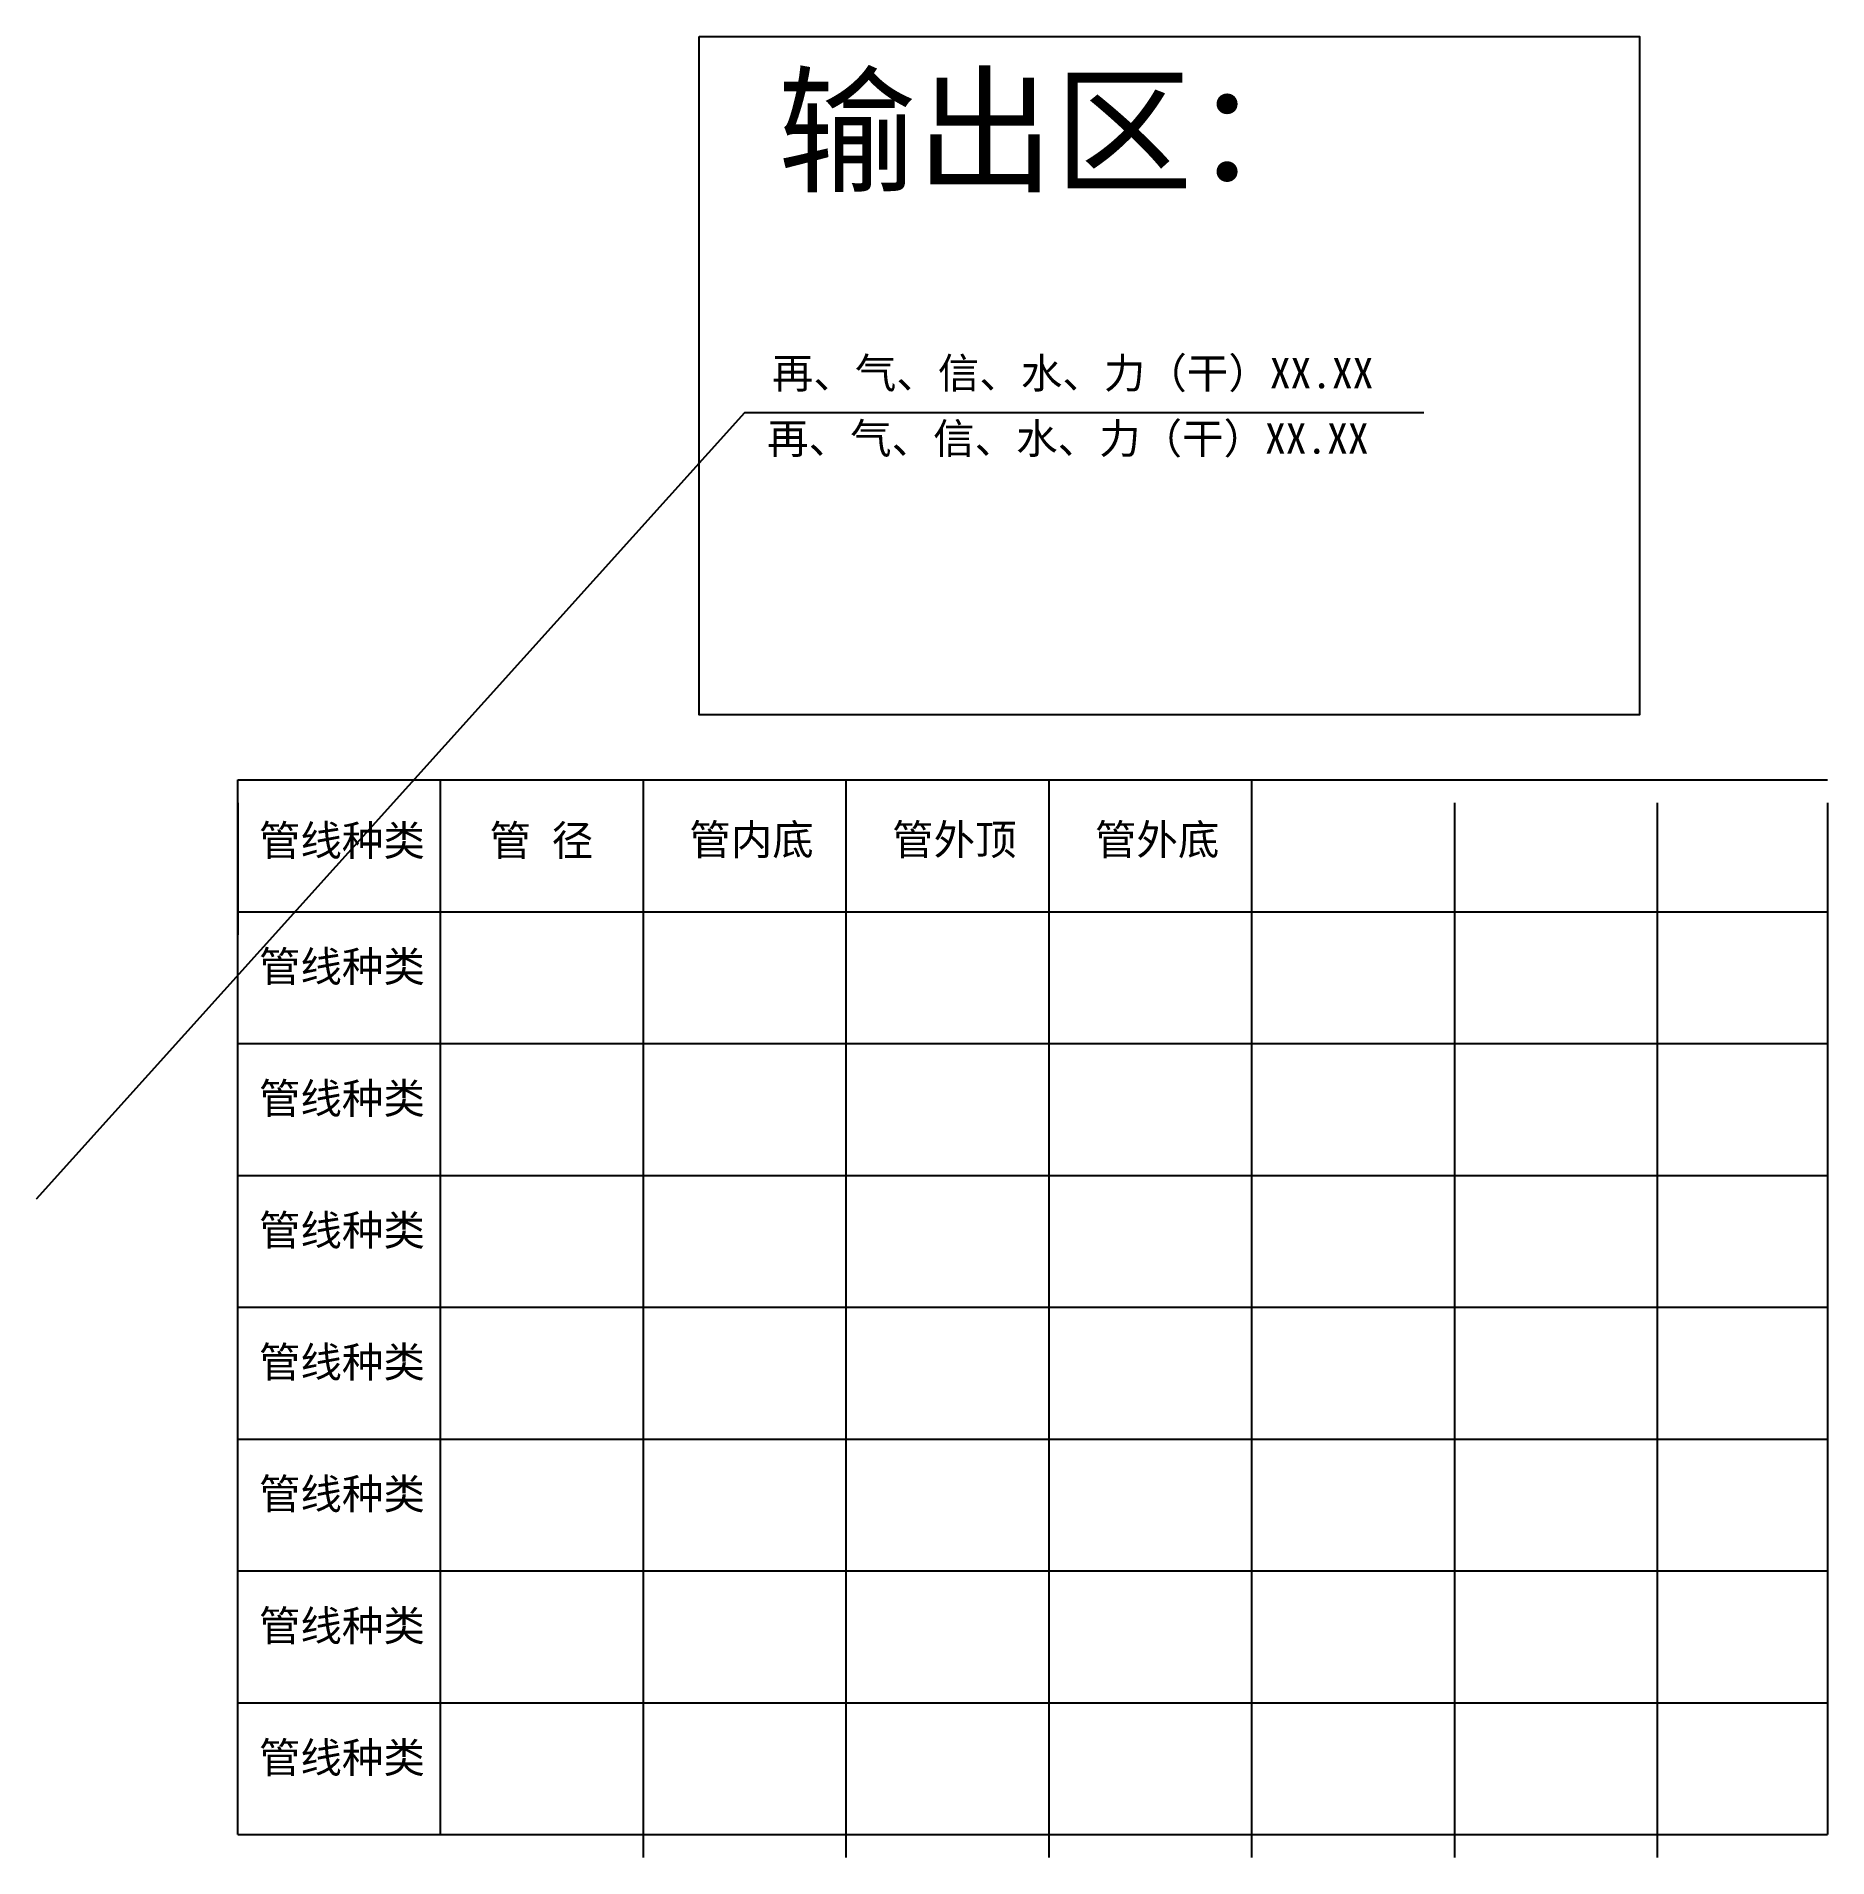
# Model space of a CAD drawing. Header units: millimetres. Extents: x 2388 to 3256, y 1546 to 1800.
# Drawn here: x 3167.3 to 3255.6, y 1671.7 to 1761.5 of the extents above; entities that cross this region are included whole.
import ezdxf

# ---------------------------------------------------------------- set-up
doc = ezdxf.new("R2010")
doc.units = ezdxf.units.MM
doc.layers.add('zl-高程交叉', color=7, linetype='Continuous')
doc.styles.get("Standard").update_dxf_attribs({"font": 'arial.ttf'})
doc.styles.add('宋体', font='SimSun.ttf')

msp = doc.modelspace()

# ---------------------------------------------------------------- texts
at = {"insert": (3203.827, 1759.338), "char_height": 5, "attachment_point": 1}
msp.add_mtext_dynamic_manual_height_columns('{\\fSimSun|b1|i0|c134|p2;输出区：}', width=37.37789, gutter_width=12.5, heights=[0], dxfattribs=at)
at = {"layer": 'zl-高程交叉', "color": 3, "ltscale": 2, "char_height": 1.5, "width": 116.31689, "attachment_point": 1, "style": '宋体'}
for s, insert in [('{\\fSimSun|b1|i0|c134|p2;\\C0;再、气、信、水、力（干）XX.XX}', (3203.548, 1745.639)), ('{\\fSimSun|b1|i0|c134|p2;\\C0;再、气、信、水、力（干）XX.XX}', (3203.313, 1742.416)), ('{\\fSimSun|b1|i0|c134|p2;\\C0;管线种类}', (3178.258, 1722.596)), ('{\\fSimSun|b1|i0|c134|p2;\\C0;管 径}', (3189.628, 1722.596)), ('{\\fSimSun|b1|i0|c134|p2;\\C0;管内底}', (3199.476, 1722.638)), ('{\\fSimSun|b1|i0|c134|p2;\\C0;管外顶}', (3209.476, 1722.638)), ('{\\fSimSun|b1|i0|c134|p2;\\C0;管外底}', (3219.476, 1722.638)), ('{\\fSimSun|b1|i0|c134|p2;\\C0;管线种类}', (3178.258, 1716.38)), ('{\\fSimSun|b1|i0|c134|p2;\\C0;管线种类}', (3178.258, 1709.88)), ('{\\fSimSun|b1|i0|c134|p2;\\C0;管线种类}', (3178.258, 1703.38)), ('{\\fSimSun|b1|i0|c134|p2;\\C0;管线种类}', (3178.258, 1696.88)), ('{\\fSimSun|b1|i0|c134|p2;\\C0;管线种类}', (3178.258, 1690.38)), ('{\\fSimSun|b1|i0|c134|p2;\\C0;管线种类}', (3178.258, 1683.88)), ('{\\fSimSun|b1|i0|c134|p2;\\C0;管线种类}', (3178.258, 1677.38))]:
    msp.add_mtext(s, dxfattribs=dict(at, insert=insert))

# ---------------------------------------------------------------- linework, layer by layer
for p, q in [((3177.213, 1724.833), (3255.598, 1724.833)), ((3177.213, 1723.701), (3177.213, 1717.201)), ((3255.598, 1723.701), (3255.598, 1717.201)), ((3177.213, 1718.333), (3255.598, 1718.333)), ((3177.213, 1711.833), (3255.598, 1711.833)), ((3177.213, 1705.333), (3255.598, 1705.333)), ((3177.213, 1698.833), (3255.598, 1698.833)), ((3177.213, 1692.333), (3255.598, 1692.333)), ((3177.213, 1685.833), (3255.598, 1685.833)), ((3177.213, 1679.333), (3255.598, 1679.333)), ((3177.213, 1672.833), (3255.598, 1672.833))]:
    msp.add_line(p, q)
msp.add_lwpolyline([(3199.961, 1761.487), (3246.325, 1761.487), (3246.325, 1728.044), (3199.961, 1728.044)], close=True)
for points in [[(3167.289, 1704.185), (3202.219, 1742.941), (3235.689, 1742.941)], [(3177.213, 1672.833), (3177.213, 1724.833)], [(3187.213, 1672.833), (3187.213, 1724.833)], [(3197.213, 1671.701), (3197.213, 1724.833)], [(3207.213, 1671.701), (3207.213, 1724.833)], [(3217.213, 1671.701), (3217.213, 1724.833)], [(3227.213, 1671.701), (3227.213, 1724.833)], [(3237.213, 1671.701), (3237.213, 1723.701)], [(3247.213, 1671.701), (3247.213, 1723.701)], [(3177.213, 1672.833), (3177.213, 1718.333), (3255.598, 1718.333), (3255.598, 1672.833)]]:
    msp.add_lwpolyline(points)

msp.set_redraw_order([(e.dxf.handle, doc.entitydb.next_handle()) for e in msp.query("TEXT MTEXT ATTDEF DIMENSION ARC_DIMENSION")])  # texts and dimensions are drawn at this point

doc.saveas('drawing.dxf')
